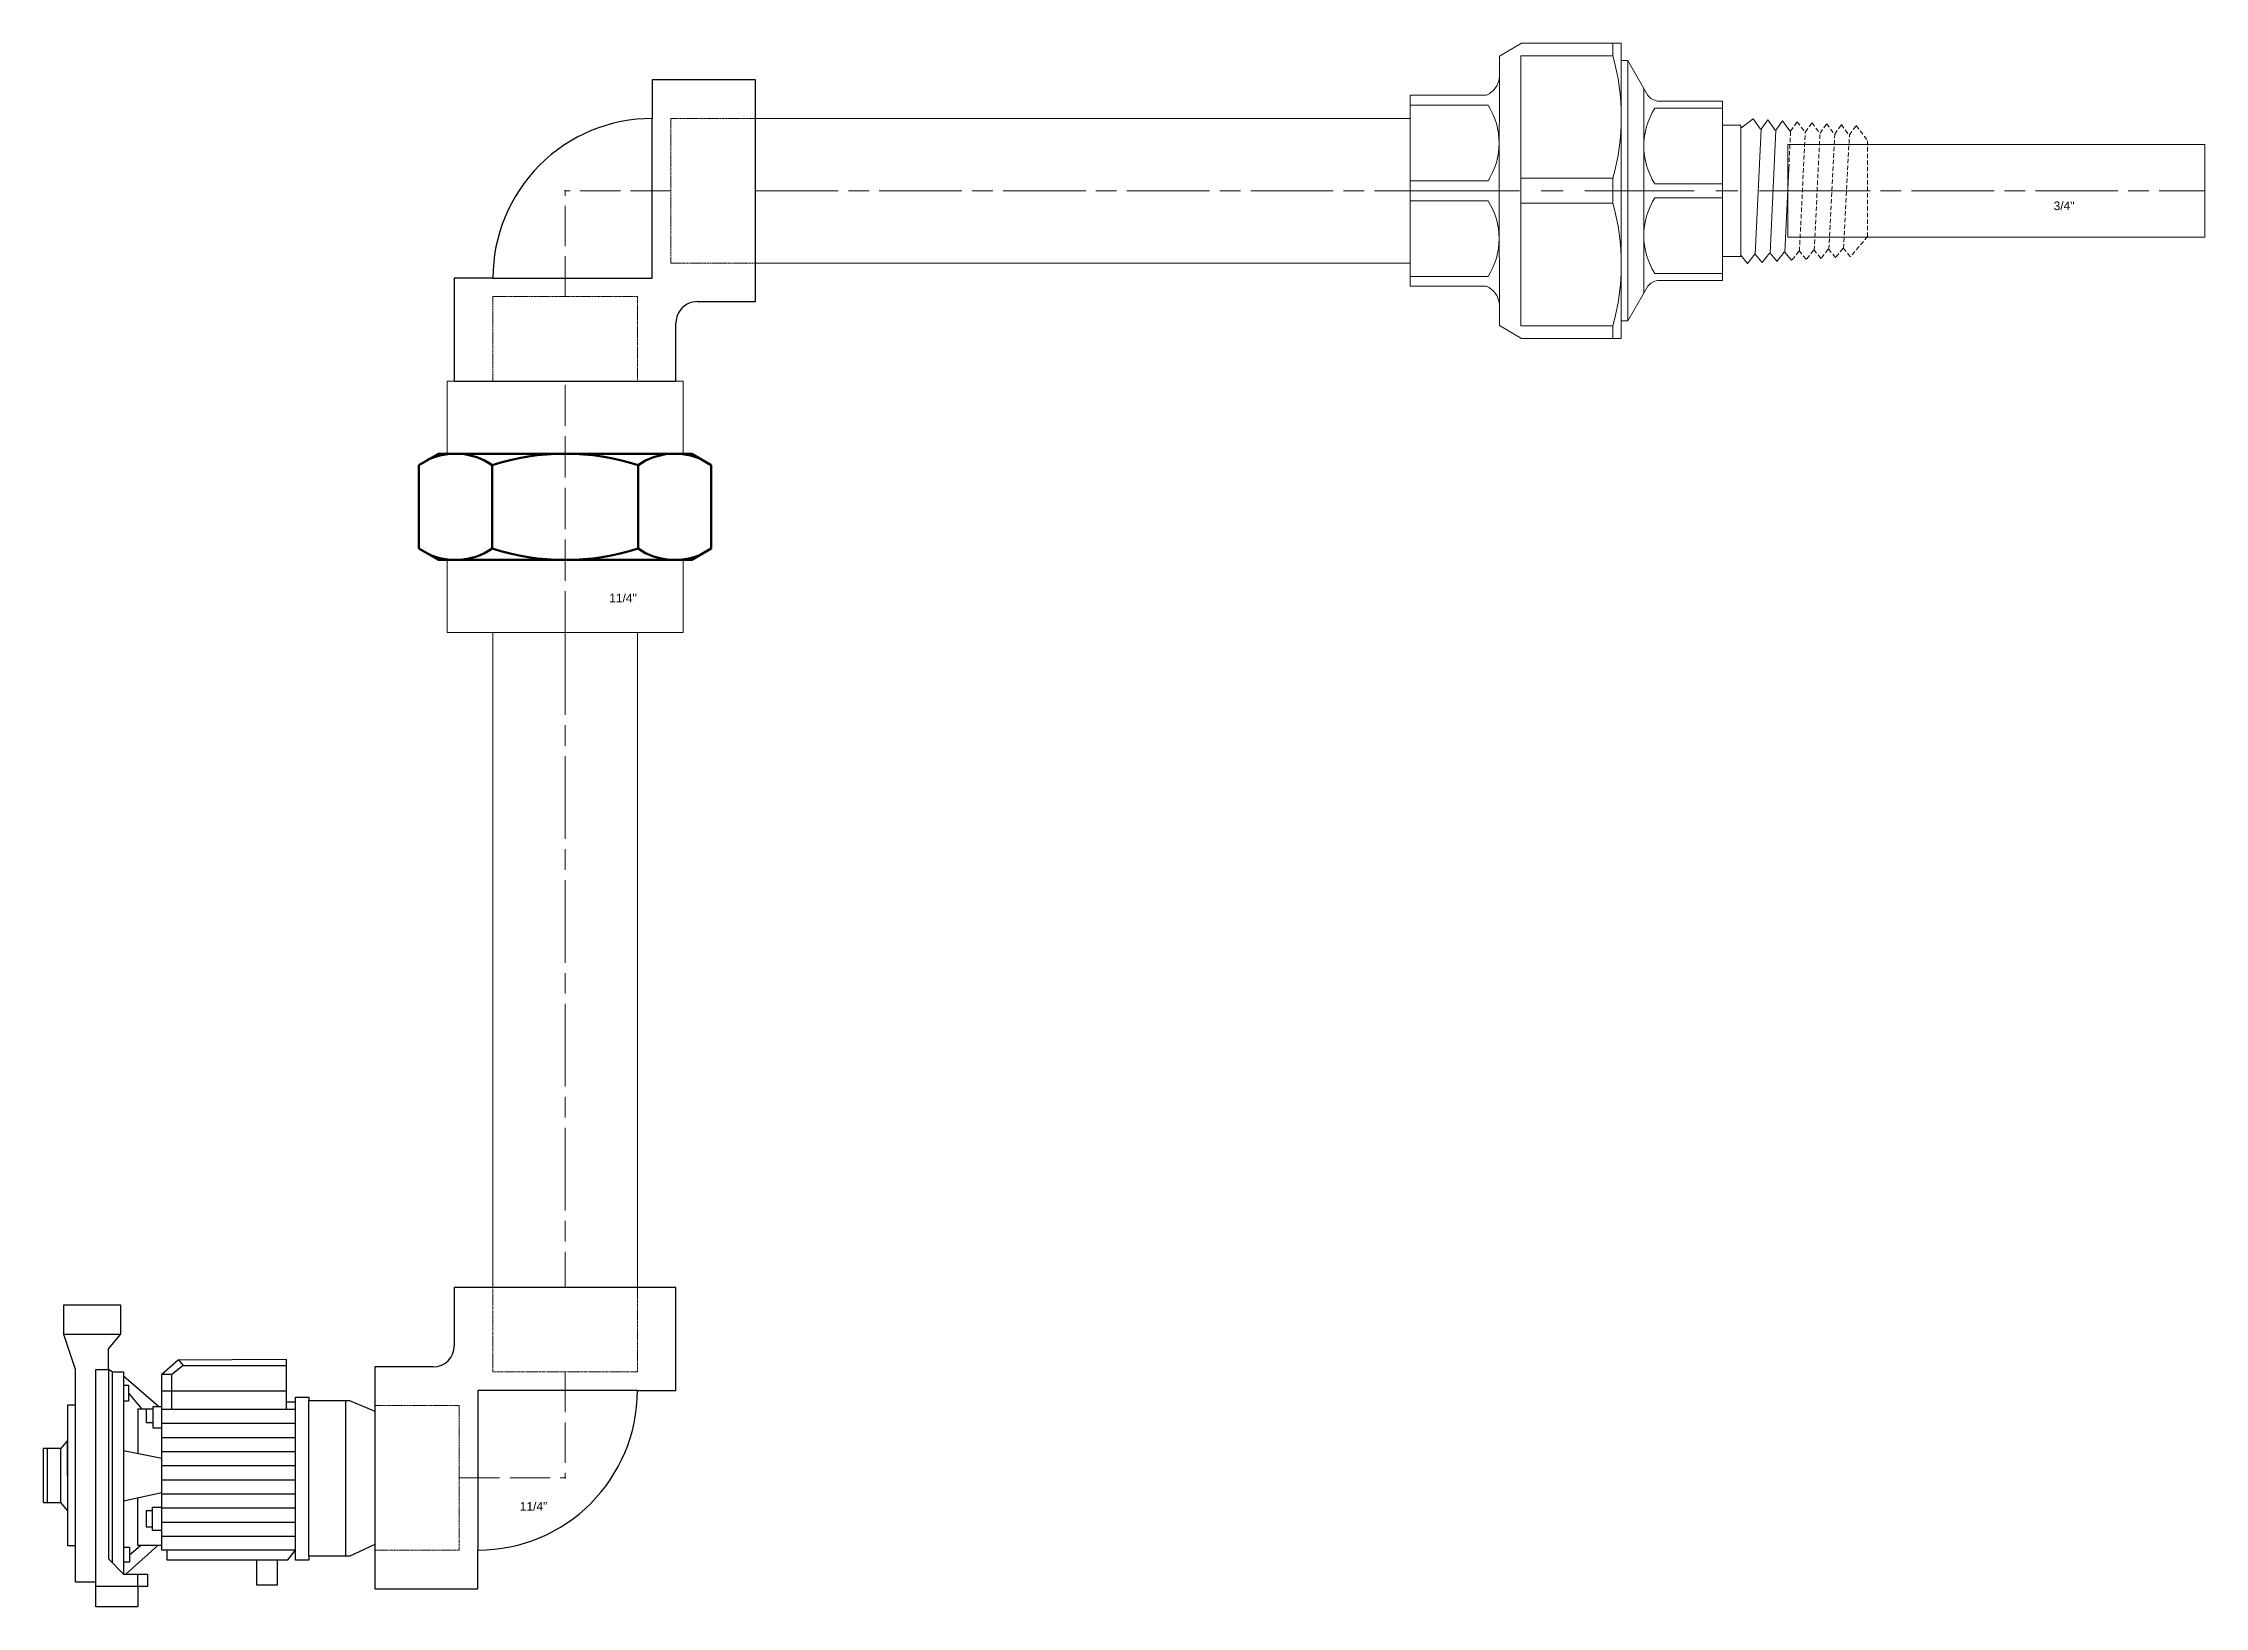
# Model space of a CAD drawing. Header units: millimetres. Extents: x 120 to 9893, y 17 to 2160.
# Drawn here: x 1525 to 2154, y 46 to 501 of the extents above; entities that cross this region are included whole.
import ezdxf

# ---------------------------------------------------------------- set-up
doc = ezdxf.new("R2010")
doc.units = ezdxf.units.MM
for name, pattern in [('ACAD_ISO02W100', [15, 12, -3]), ('ACAD_ISO08W100', [36, 24, -3, 6, -3]), ('CENTER', [50.8, 31.75, -6.35, 6.35, -6.35]), ('HIDDEN', [9.525, 6.35, -3.175]), ('PHANTOM2', [1.25, 0.625, -0.125, 0.125, -0.125, 0.125, -0.125])]:
    doc.linetypes.add(name, pattern=pattern)
doc.layers.add('1', color=7, linetype='Continuous')
doc.layers.add('BOMBA', color=5, linetype='Continuous')
for name, color, linetype, lineweight in [('2', 8, 'PHANTOM2', 0), ('CENTER', 1, 'ACAD_ISO08W100', 0), ('WH0.5_TL', 7, 'Continuous', 50)]:
    doc.layers.add(name, color=color, linetype=linetype, lineweight=lineweight)
doc.layers.add('BANTU', color=8, linetype='ACAD_ISO02W100', lineweight=0, plot=False)
doc.styles.get("Standard").update_dxf_attribs({"font": 'arial.ttf'})

msp = doc.modelspace()

# ---------------------------------------------------------------- texts
at = {"char_height": 2.5, "attachment_point": 1}
for s, insert in [('\\P3/4"', (2110, 458.75)), ('\\P11/4"', (1690, 344.75)), ('\\P11/4"', (1664, 80.75))]:
    msp.add_mtext(s, dxfattribs=dict(at, insert=insert))

# ---------------------------------------------------------------- blocks, each defined once
blk = doc.blocks.new('11P4 PIPE')
at = {"layer": '1', "lineweight": 0}
blk.add_lwpolyline([(-190.38, 21), (0, 21), (0, -21), (-190.38, -21)], close=True, dxfattribs=at)
at = {"layer": 'CENTER', "lineweight": 0}
blk.add_line((-190.38, 0), (0, 0), dxfattribs=at)
blk = doc.blocks.new('11P4 90 ELL SOCKOLET SIDE')
at = {"layer": '1'}
for p, q in [((-25.95, 32.99), (-56.66, 32.99)), ((-56.66, 32.99), (-56.66, -32.99)), ((-25.95, 21.5), (-25.95, 32.99)), ((-25.95, 21.5), (-25.95, -25.95)), ((-25.95, -25.95), (21.5, -25.95)), ((32.99, -25.95), (21.5, -25.95)), ((32.99, -56.66), (32.99, -25.95)), ((-56.66, -32.99), (-39.28, -32.99)), ((-32.99, -39.28), (-32.99, -56.66)), ((-32.99, -56.66), (32.99, -56.66))]:
    blk.add_line(p, q, dxfattribs=at)
for centre, radius in [((-25.95, -25.95), 47.45), ((-39.28, -39.28), 6.29)]:
    blk.add_arc(centre, radius, 0, 90, dxfattribs=at)
blk.add_point((0, 0), dxfattribs=at)
blk.add_point((0, 0), dxfattribs=at)
at = {"layer": '2', "lineweight": 0}
for p, q in [((-56.66, 21.5), (-31.5, 21.5)), ((-31.5, 21.5), (-31.5, -21.5)), ((-31.5, -21.5), (-56.66, -21.5)), ((-21.5, -56.66), (-21.5, -31.5)), ((-21.5, -31.5), (21.5, -31.5)), ((21.5, -31.5), (21.5, -56.66))]:
    blk.add_line(p, q, dxfattribs=at)
at = {"layer": 'BANTU', "lineweight": 0}
for p in [(-31.5, 0), (0, -31.5)]:
    blk.add_line(p, (0, 0), dxfattribs=at)
blk = doc.blocks.new('11P4 UNIONS')
at = {"layer": '1', "lineweight": 0}
for points in [[(34.3, 51.95), (34.3, 73), (-34.3, 73), (-34.3, 51.95)], [(-34.3, 21.05), (-34.3, 0), (34.3, 0), (34.3, 21.05)]]:
    blk.add_lwpolyline(points, dxfattribs=at)
at = {"layer": 'BANTU', "lineweight": 0}
blk.add_line((0, 73), (0, 0), dxfattribs=at)
at = {"layer": 'WH0.5_TL'}
for p, q in [((-42.5, 48.65), (-36.8, 51.95)), ((-36.8, 51.95), (36.8, 51.95)), ((36.8, 51.95), (42.5, 48.65)), ((-42.5, 24.35), (-42.5, 48.65)), ((-21.26, 48.65), (-21.26, 24.35)), ((21.26, 48.65), (21.26, 24.35)), ((42.5, 48.65), (42.5, 24.35)), ((-42.5, 24.35), (-36.8, 21.05)), ((-36.8, 21.05), (36.8, 21.05)), ((36.8, 21.05), (42.5, 24.35))]:
    blk.add_line(p, q, dxfattribs=at)
for centre, radius, start, end in [((-31.88, 33.17), 18.78, 55.55313, 115.55313), ((0, -18.3), 70.25, 72.38753, 107.61247), ((31.88, 33.17), 18.78, 64.44687, 124.44687), ((-31.88, 39.83), 18.78, 244.44687, 304.44687), ((0, 91.3), 70.25, 252.38753, 287.61247), ((31.88, 39.83), 18.78, 235.55313, 295.55313)]:
    blk.add_arc(centre, radius, start, end, dxfattribs=at)
blk = doc.blocks.new('3P4 PIPE')
at = {"layer": '1', "lineweight": 0}
blk.add_lwpolyline([(-121.27, 13.5), (0, 13.5), (0, -13.5), (-121.27, -13.5)], close=True, dxfattribs=at)
at = {"layer": 'CENTER', "lineweight": 0}
blk.add_line((-121.27, 0), (0, 0), dxfattribs=at)

# ---------------------------------------------------------------- linework, layer by layer
at = {"lineweight": 9}
for p, q in [((2019.04, 475.87), (2022.65, 478.6)), ((2022.65, 478.6), (2024.82, 475.59)), ((2020.93, 436.67), (2019.04, 439.01)), ((2021, 436.6), (2020.93, 436.67)), ((2023.09, 439.29), (2021, 436.6))]:
    msp.add_line(p, q, dxfattribs=at)
at = {"color": 8, "linetype": 'HIDDEN', "lineweight": 9, "ltscale": 0.2}
msp.add_line((2033.01, 457.7), (2055.94, 457.7), dxfattribs=at)
at = {"lineweight": 9}
for points in [[(2027.37, 439.57), (2025.28, 436.88), (2025.21, 436.95), (2023.27, 439.29), (2024.99, 475.59), (2026.93, 478.32), (2029.09, 475.31)], [(2031.65, 439.85), (2029.55, 437.16), (2029.49, 437.23), (2027.55, 439.57), (2029.27, 475.31), (2031.21, 478.04), (2033.01, 475.53)], [(2033.01, 438.41), (2031.82, 439.85), (2033.01, 464.18)]]:
    msp.add_lwpolyline(points, dxfattribs=at)
at = {"color": 8, "linetype": 'HIDDEN', "lineweight": 9, "ltscale": 0.2}
for points in [[(2033.01, 464.18), (2033.54, 475.03), (2035.49, 477.76), (2037.65, 474.76)], [(2040.2, 440.41), (2038.11, 437.71), (2038.04, 437.78), (2036.1, 440.13), (2037.82, 474.76), (2039.76, 477.48), (2041.92, 474.48)], [(2044.48, 440.69), (2042.38, 437.99), (2042.32, 438.06), (2040.38, 440.41), (2042.1, 474.48), (2044.04, 477.2), (2046.2, 474.2)], [(2048.75, 440.97), (2046.66, 438.27), (2046.59, 438.34), (2044.65, 440.69), (2046.37, 474.2), (2048.32, 476.92), (2050.48, 473.92)], [(2055.94, 444.41), (2050.94, 438.55), (2050.87, 438.62), (2048.93, 440.97), (2050.65, 473.92), (2052.59, 476.65), (2055.94, 472.26), (2055.94, 444.41)], [(2035.92, 440.13), (2033.83, 437.43), (2033.76, 437.5), (2033.01, 438.41)]]:
    msp.add_lwpolyline(points, dxfattribs=at)
at = {"color": 8, "linetype": 'HIDDEN', "lineweight": 9}
msp.add_lwpolyline([(2033.01, 475.53), (2033.37, 475.03)], dxfattribs=at)
at = {"color": 1, "linetype": 'CENTER', "lineweight": 9}
msp.add_lwpolyline([(1922.94, 457.7), (2033.01, 457.7)], dxfattribs=at)
at = {"layer": '1', "lineweight": 0}
for p, q in [((1986.19, 419.87), (1986.19, 495.52)), ((1922.94, 485.46), (1922.94, 429.94)), ((1922.94, 485.46), (1945.12, 485.46)), ((1990.85, 487.37), (1990.85, 428.02)), ((2013.71, 483.78), (1994.86, 483.78)), ((2013.71, 457.7), (2013.71, 483.78)), ((2019.04, 438.58), (2019.04, 476.81)), ((2013.71, 457.7), (2013.71, 431.62)), ((1922.94, 429.94), (1945.12, 429.94)), ((2013.71, 431.62), (1994.86, 431.62))]:
    msp.add_line(p, q, dxfattribs=at)
for points in [[(1948.76, 457.7), (1948.85, 418.58), (1955.3, 414.81), (1984.3, 414.81), (1984.3, 457.7), (1984.3, 500.58), (1955.3, 500.58), (1948.85, 496.82)], [(2013.71, 438.58), (2019.04, 438.58), (2019.04, 476.81), (2013.71, 476.81)]]:
    msp.add_lwpolyline(points, close=True, dxfattribs=at)
for points in [[(1981.88, 496.91), (1955.13, 496.91), (1955.13, 457.7), (1955.13, 418.49), (1981.88, 418.49)], [(1981.88, 496.91), (1981.88, 500.58)], [(1986.19, 495.52), (1984.3, 495.52)], [(1981.88, 454.07), (1981.88, 457.7), (1981.88, 461.32)], [(1981.88, 418.49), (1981.88, 414.81)], [(1986.19, 419.87), (1984.3, 419.87)]]:
    msp.add_lwpolyline(points, dxfattribs=at)
for points in [[(1981.88, 496.91, -0.13614), (1981.88, 461.32), (1955.13, 461.32)], [(1945.12, 485.46, 0.260184), (1948.84, 490.48, 0.381664)], [(1986.19, 419.87), (1991.99, 430.01, -0.160231), (1994.86, 431.62), (2013.71, 431.62), (2013.71, 457.7), (2013.71, 483.78), (1994.86, 483.78, -0.160231), (1991.99, 485.38), (1986.19, 495.52)], [(1922.94, 482.58), (1945.56, 482.58, -0.29368), (1945.56, 460.59), (1922.94, 460.59)], [(2013.71, 481.73), (1994.08, 481.73, 0.29368), (1994.08, 459.73), (2013.71, 459.73)], [(1922.94, 432.81), (1945.56, 432.81, 0.29368), (1945.56, 454.81), (1922.94, 454.81)], [(1981.88, 418.49, 0.13614), (1981.88, 454.07), (1955.13, 454.07)], [(2013.71, 433.67), (1994.08, 433.67, -0.29368), (1994.08, 455.66), (2013.71, 455.66)], [(1945.12, 429.94, -0.260184), (1948.84, 424.92, -0.381664)]]:
    msp.add_lwpolyline(points, format="xyb", dxfattribs=at)
msp.add_point((2033.01, 457.7), dxfattribs=at)
at = {"layer": 'BOMBA', "color": 7}
for p, q in [((1531.42, 133.89), (1547.95, 133.89)), ((1531.42, 125.23), (1531.42, 133.89)), ((1547.95, 133.89), (1547.95, 125.23)), ((1547.95, 125.23), (1531.42, 125.23)), ((1534.81, 115.1), (1531.42, 125.23)), ((1544.45, 121.08), (1547.95, 125.23)), ((1544.45, 115.1), (1544.45, 121.08)), ((1534.81, 53.29), (1534.81, 115.1)), ((1540.69, 46.14), (1540.69, 115.1)), ((1540.69, 115.1), (1544.45, 115.1)), ((1544.45, 115.1), (1544.45, 60.07)), ((1545.52, 114.44), (1544.45, 115.1)), ((1545.52, 114.44), (1548.75, 114.44)), ((1545.52, 114.44), (1545.52, 58.97)), ((1548.75, 114.44), (1548.75, 55.65)), ((1559, 104.33), (1548.75, 113.14)), ((1564.78, 117.92), (1559.89, 113.68)), ((1559.89, 103.57), (1559.89, 113.68)), ((1562.84, 113.68), (1559.89, 113.68)), ((1566.12, 116.28), (1562.84, 113.68)), ((1562.84, 103.57), (1562.84, 113.68)), ((1564.78, 117.92), (1596.04, 118.07)), ((1564.78, 117.92), (1566.12, 116.28)), ((1566.12, 116.28), (1596.04, 116.28)), ((1596.04, 118.07), (1596.04, 103.57)), ((1548.75, 110.58), (1550.23, 110.58)), ((1550.23, 110.58), (1550.23, 105.85)), ((1550.23, 108.21), (1554.08, 103.57)), ((1596.04, 108.78), (1559.89, 108.78)), ((1598.84, 59.68), (1598.84, 107.1)), ((1598.84, 107.1), (1602.63, 107.1)), ((1602.63, 107.1), (1602.63, 106.13)), ((1534.81, 104.69), (1532.48, 104.69)), ((1532.48, 104.69), (1532.48, 84.31)), ((1550.23, 105.85), (1548.75, 105.85)), ((1557.39, 103.57), (1552.92, 103.57)), ((1552.92, 103.57), (1552.92, 90.72)), ((1555.51, 99.56), (1555.51, 103.57)), ((1557.39, 98.02), (1557.39, 104.33)), ((1557.39, 104.33), (1559.89, 104.33)), ((1559.89, 62.57), (1559.89, 103.57)), ((1559.89, 103.57), (1598.84, 103.57)), ((1596.04, 105.73), (1598.84, 105.73)), ((1602.63, 60.81), (1602.63, 106.13)), ((1602.63, 106.13), (1614.52, 106.13)), ((1613.39, 60.81), (1613.39, 106.13)), ((1614.52, 106.13), (1621.85, 103)), ((1621.85, 103), (1621.85, 64.21)), ((1532.48, 94.5), (1530.53, 92.15)), ((1532.48, 84.31), (1532.48, 94.5)), ((1557.39, 99.56), (1555.51, 99.56)), ((1559.89, 98.02), (1557.39, 98.02)), ((1559.89, 99.47), (1598.84, 99.47)), ((1559.89, 95.37), (1598.84, 95.37)), ((1526.61, 92.15), (1525.44, 92.15)), ((1525.44, 92.15), (1525.44, 76.48)), ((1530.53, 92.15), (1526.61, 92.15)), ((1526.61, 92.15), (1526.61, 76.48)), ((1530.53, 76.48), (1530.53, 92.15)), ((1548.75, 91.57), (1559.89, 89.31)), ((1559.89, 91.27), (1598.84, 91.27)), ((1532.48, 84.31), (1532.48, 63.94)), ((1559.89, 87.17), (1598.84, 87.17)), ((1559.89, 83.07), (1598.84, 83.07)), ((1525.44, 76.48), (1526.61, 76.48)), ((1526.61, 76.48), (1530.53, 76.48)), ((1532.48, 74.13), (1530.53, 76.48)), ((1548.75, 76.96), (1559.89, 79.36)), ((1552.95, 63.96), (1552.95, 77.86)), ((1559.89, 78.97), (1598.84, 78.97)), ((1557.22, 74.02), (1555.35, 74.02)), ((1555.35, 74.02), (1555.35, 69.39)), ((1555.35, 69.39), (1557.22, 69.39)), ((1557.22, 68.34), (1557.22, 75.08)), ((1557.22, 75.08), (1559.89, 75.08)), ((1559.89, 74.87), (1598.84, 74.87)), ((1559.89, 70.77), (1598.84, 70.77)), ((1532.48, 63.94), (1534.81, 63.94)), ((1548.75, 63.43), (1550.48, 63.43)), ((1549.44, 55.65), (1558.78, 63.96)), ((1550.48, 61.26), (1553.69, 63.96)), ((1550.48, 63.43), (1550.48, 59.08)), ((1559.89, 63.96), (1552.95, 63.96)), ((1559.89, 68.34), (1557.22, 68.34)), ((1559.89, 66.67), (1598.84, 66.67)), ((1559.89, 63.96), (1559.89, 63.96)), ((1621.85, 64.21), (1614.56, 60.81)), ((1548.75, 55.65), (1544.45, 60.07)), ((1550.48, 59.08), (1548.75, 59.08)), ((1598.84, 62.57), (1559.89, 62.57)), ((1561.37, 62.57), (1561.37, 59.82)), ((1561.37, 59.82), (1596.61, 59.82)), ((1587.49, 59.82), (1587.49, 52.55)), ((1593.52, 52.55), (1593.52, 59.82)), ((1596.61, 59.82), (1598.84, 62.57)), ((1602.63, 59.68), (1598.84, 59.68)), ((1614.56, 60.81), (1602.63, 60.81)), ((1602.63, 60.81), (1602.63, 59.68)), ((1540.69, 53.29), (1534.81, 53.29)), ((1552.99, 52.07), (1540.69, 52.07)), ((1548.75, 55.65), (1555.72, 55.65)), ((1552.99, 52.07), (1552.99, 55.65)), ((1555.72, 52.07), (1552.99, 52.07)), ((1552.99, 52.07), (1552.99, 46.14)), ((1555.72, 55.65), (1555.72, 52.07)), ((1587.49, 52.55), (1593.52, 52.55)), ((1552.99, 46.14), (1540.69, 46.14))]:
    msp.add_line(p, q, dxfattribs=at)
for p in [(1559.89, 99.47), (1559.89, 95.37), (1559.89, 91.27), (1559.89, 87.17), (1559.89, 83.07), (1559.89, 78.97), (1559.89, 74.87), (1559.89, 70.77), (1559.89, 66.67)]:
    msp.add_point(p, dxfattribs=at)

# ---------------------------------------------------------------- block references
at = {"layer": '1', "lineweight": 0, "xscale": 0.9769148448258849, "yscale": 0.9769148448258849, "zscale": 0.9769148448258849}
for p, rotation in [((1677.2, 457.7), 89.99999999999928), ((1677.2, 83.61), 269.9999999999993)]:
    msp.add_blockref('11P4 90 ELL SOCKOLET SIDE', p, dxfattribs=dict(at, rotation=rotation))
at = {"layer": '1', "lineweight": 0}
for name, p in [('11P4 PIPE', (1922.94, 457.7)), ('3P4 PIPE', (2153.97, 457.7))]:
    msp.add_blockref(name, p, dxfattribs=at)
for name, p, rotation in [('11P4 UNIONS', (1677.2, 402.34), 180), ('11P4 PIPE', (1677.2, 138.96), 270)]:
    msp.add_blockref(name, p, dxfattribs=dict(at, rotation=rotation))

msp.set_redraw_order([(e.dxf.handle, doc.entitydb.next_handle()) for e in msp.query("TEXT MTEXT ATTDEF DIMENSION ARC_DIMENSION")])  # texts and dimensions are drawn at this point

doc.saveas('drawing.dxf')
